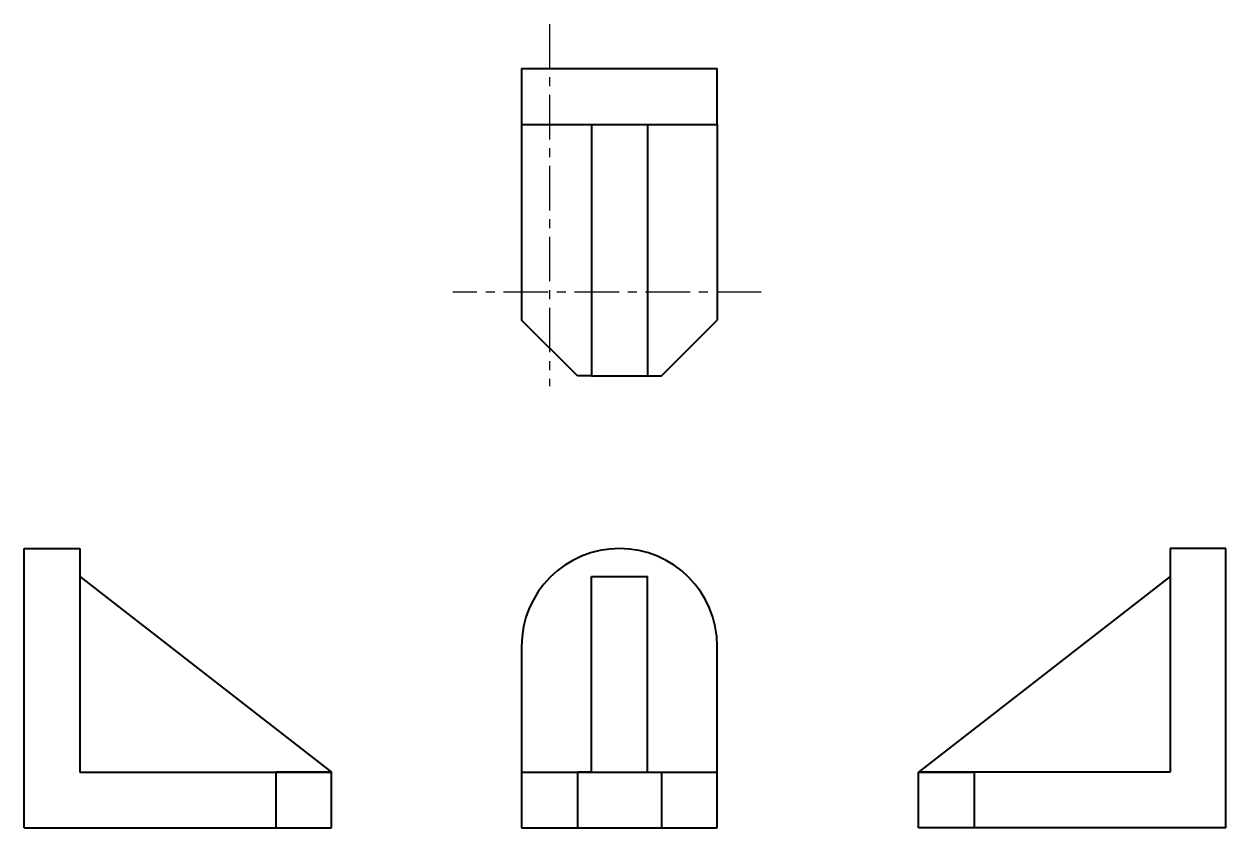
# Model space of a CAD drawing. Header units: centimetres. Extents: x 234 to 548, y 19 to 282.
# Drawn here: x 290.3 to 548.3, y 109.7 to 282.4 of the extents above; entities that cross this region are included whole.
import ezdxf

# ---------------------------------------------------------------- set-up
doc = ezdxf.new("R2010")
doc.units = ezdxf.units.CM
doc.linetypes.add('CENTER', pattern=[50.8, 31.75, -6.35, 6.35, -6.35])
doc.layers.add('ARESTA', color=6, linetype='Continuous', lineweight=40)
doc.layers.add('EIXOS', color=5, linetype='CENTER', lineweight=30)

msp = doc.modelspace()

# ---------------------------------------------------------------- linework, layer by layer
at = {"layer": 'ARESTA', "transparency": 33554687}
for p, q in [((397.115, 272.809), (397.115, 260.809)), ((397.115, 272.809), (409.115, 272.809)), ((409.115, 272.809), (412.115, 272.809)), ((412.115, 272.809), (424.115, 272.809)), ((424.115, 272.809), (427.115, 272.809)), ((427.115, 272.809), (439.115, 272.809)), ((439.115, 260.809), (439.115, 272.809)), ((397.115, 260.809), (397.115, 218.809)), ((397.115, 260.809), (439.115, 260.809)), ((412.115, 260.809), (412.115, 218.809)), ((424.115, 260.809), (424.115, 218.809)), ((439.115, 260.809), (439.115, 218.809)), ((409.115, 206.809), (397.115, 218.809)), ((412.115, 218.809), (412.115, 206.809)), ((424.115, 218.809), (424.115, 206.809)), ((427.115, 206.809), (439.115, 218.809)), ((412.115, 206.809), (409.115, 206.809)), ((412.115, 206.809), (424.115, 206.809)), ((424.115, 206.809), (427.115, 206.809)), ((290.344, 163.749), (290.344, 169.749)), ((290.344, 169.749), (302.344, 169.749)), ((302.344, 169.749), (302.344, 163.749)), ((548.273, 169.749), (536.273, 169.749)), ((536.273, 169.749), (536.273, 163.749)), ((548.273, 163.749), (548.273, 169.749)), ((290.344, 148.749), (290.344, 163.749)), ((302.344, 163.749), (302.344, 148.749)), ((302.344, 163.749), (356.344, 121.749)), ((412.115, 121.749), (412.115, 163.749)), ((412.115, 163.749), (424.115, 163.749)), ((424.115, 121.749), (424.115, 163.749)), ((536.273, 163.749), (482.273, 121.749)), ((536.273, 163.749), (536.273, 148.749)), ((548.273, 148.749), (548.273, 163.749)), ((290.344, 121.749), (290.344, 148.749)), ((302.344, 148.749), (302.344, 121.749)), ((397.115, 148.749), (397.115, 121.749)), ((439.115, 121.749), (439.115, 148.749)), ((536.273, 148.749), (536.273, 121.749)), ((548.273, 121.749), (548.273, 148.749)), ((290.344, 109.749), (290.344, 121.749)), ((302.344, 121.749), (356.344, 121.749)), ((356.344, 121.749), (344.344, 121.749)), ((344.344, 121.749), (344.344, 109.749)), ((356.344, 109.749), (356.344, 121.749)), ((397.115, 121.749), (397.115, 109.749)), ((397.115, 121.749), (439.115, 121.749)), ((412.115, 121.749), (409.115, 121.749)), ((409.115, 121.749), (409.115, 109.749)), ((424.115, 121.749), (427.115, 121.749)), ((427.115, 121.749), (427.115, 109.749)), ((439.115, 109.749), (439.115, 121.749)), ((482.273, 109.749), (482.273, 121.749)), ((536.273, 121.749), (482.273, 121.749)), ((482.273, 121.749), (494.273, 121.749)), ((494.273, 121.749), (494.273, 109.749)), ((548.273, 109.749), (548.273, 121.749)), ((290.344, 109.749), (302.344, 109.749)), ((302.344, 109.749), (344.344, 109.749)), ((344.344, 109.749), (356.344, 109.749)), ((397.115, 109.749), (439.115, 109.749)), ((494.273, 109.749), (482.273, 109.749)), ((536.273, 109.749), (494.273, 109.749)), ((548.273, 109.749), (536.273, 109.749))]:
    msp.add_line(p, q, dxfattribs=at)
msp.add_ellipse((418.115, 148.749), major_axis=(0, 21), ratio=1, start_param=4.712389, end_param=7.8539816, dxfattribs=at)
at = {"layer": 'EIXOS', "ltscale": 0.3, "transparency": 33554687}
for p, q in [((403.115, 282.373), (403.115, 204.641)), ((448.507, 224.809), (382.333, 224.809))]:
    msp.add_line(p, q, dxfattribs=at)

doc.saveas('drawing.dxf')
